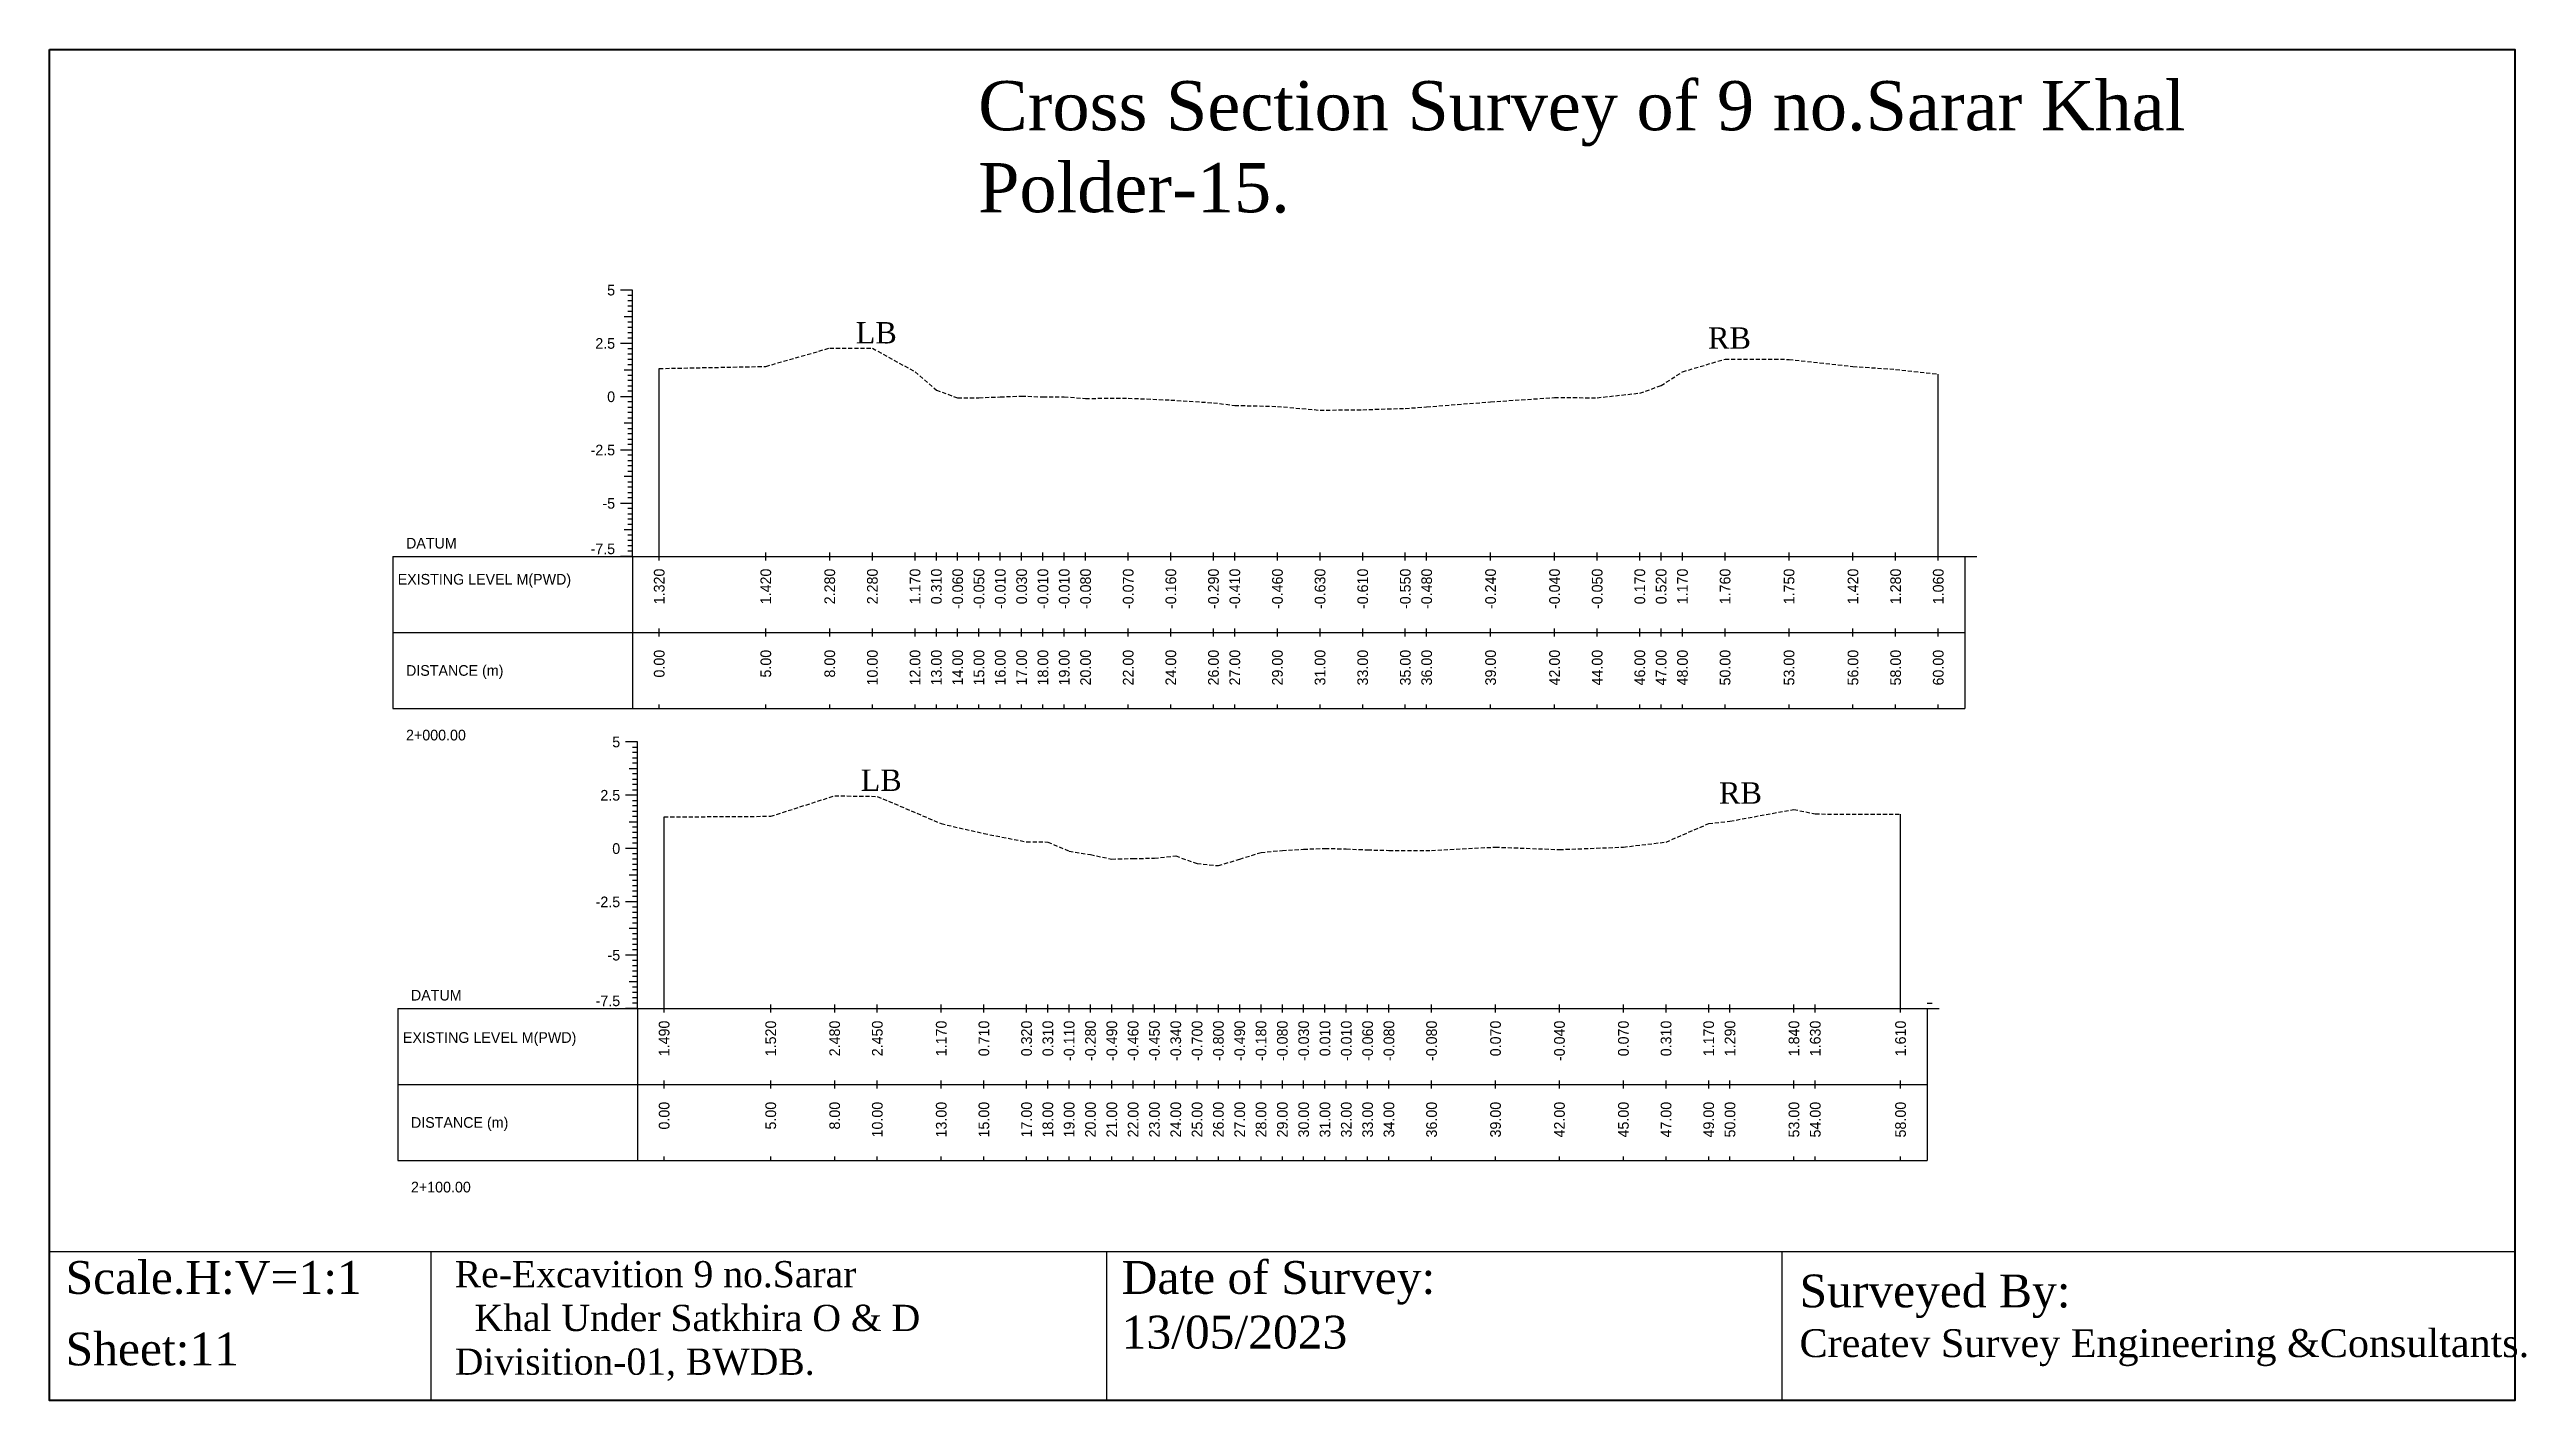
# Model space of a CAD drawing. Header units: inches. Extents: x 2527 to 3799, y -2520 to -1051.
# Drawn here: x 2527.3 to 2678.4, y -2368 to -2285.6 of the extents above; entities that cross this region are included whole.
import ezdxf
from ezdxf.enums import TextEntityAlignment as Align

# ---------------------------------------------------------------- set-up
doc = ezdxf.new("R2010")
doc.units = ezdxf.units.IN
doc.header["$MEASUREMENT"] = 0
doc.linetypes.add('HIDDEN', pattern=[0.375, 0.25, -0.125])
doc.layers.add('CS_Drawing', color=7, linetype='Continuous')
doc.layers.add('GL', color=3, linetype='HIDDEN')
doc.styles.add('romans', font='romans.shx')

msp = doc.modelspace()

# ---------------------------------------------------------------- texts
at = {"attachment_point": 1, "style": 'romans'}
for s, insert, char_height, width in [('{\\fTimes New Roman|b0|i0|c0|p18;Cross Section Survey of 9 no.Sarar Khal Polder-15.}', (2583.97, -2287.51), 3, 75.7359), ('{\\fTimes New Roman|b0|i0|c0|p18;LB}', (2576.5, -2302.21), 1.3, 114.1038), ('{\\fTimes New Roman|b0|i0|c0|p18;RB}', (2628.48, -2302.53), 1.3, 114.1038), ('{\\fTimes New Roman|b0|i0|c0|p18;LB}', (2576.8, -2329.49), 1.3, 114.1038), ('{\\fTimes New Roman|b0|i0|c0|p18;RB}', (2629.15, -2330.27), 1.3, 114.1038), ('{\\fTimes New Roman|b0|i0|c0|p18;Scale.H:V=1:1}', (2528.32, -2359.46), 2, 22.2708), ('{\\fTimes New Roman|b0|i0|c0|p18;Date of Survey: 13/05/2023}', (2592.72, -2359.46), 2, 22.2708), ('{\\fTimes New Roman|b0|i0|c0|p18;Re-Excavition 9 no.Sarar\\P  Khal Under Satkhira O & D    Divisition-01, BWDB.}', (2552.05, -2359.46), 1.6, 38.8405), ('{\\fTimes New Roman|b0|i0|c0|p18;Surveyed By:                                     \\H0.85x;Createv Survey Engineering &Consultants.}', (2634.06, -2360.28), 2, 45.2193), ('{\\fTimes New Roman|b0|i0|c0|p18;Sheet:11}', (2528.32, -2363.82), 2, 38.8405)]:
    msp.add_mtext(s, dxfattribs=dict(at, insert=insert, char_height=char_height, width=width))
at = {"layer": 'CS_Drawing'}
for s, p in [('5', (2561.83, -2300.26)), ('2.5', (2561.83, -2303.51)), ('0', (2561.83, -2306.76)), ('-2.5', (2561.83, -2310.01)), ('-5', (2561.83, -2313.26)), ('5', (2562.14, -2327.81)), ('2.5', (2562.14, -2331.06)), ('0', (2562.14, -2334.31)), ('-2.5', (2562.14, -2337.56)), ('-5', (2562.14, -2340.81))]:
    msp.add_text(s, height=0.65, dxfattribs=at).set_placement(p, align=Align.MIDDLE_RIGHT)
for s, p in [('DATUM', (2549.08, -2315.69)), ('EXISTING LEVEL M(PWD)', (2548.57, -2317.89)), ('DISTANCE (m)', (2549.08, -2323.45)), ('2+000.00', (2549.08, -2327.39)), ('DATUM', (2549.38, -2343.25)), ('EXISTING LEVEL M(PWD)', (2548.89, -2345.83)), ('DISTANCE (m)', (2549.38, -2351.01)), ('2+100.00', (2549.38, -2354.95))]:
    msp.add_text(s, height=0.65, dxfattribs=at).set_placement(p, align=Align.MIDDLE_LEFT)
for p in [(2561.83, -2316.36), (2562.14, -2343.92)]:
    msp.add_text('-7.5', height=0.65, dxfattribs=at).set_placement(p, align=Align.RIGHT)
for s, p in [('1.320', (2564.52, -2317.24)), ('1.420', (2571.02, -2317.24)), ('2.280', (2574.92, -2317.24)), ('2.280', (2577.52, -2317.24)), ('1.170', (2580.12, -2317.24)), ('0.310', (2581.42, -2317.24)), ('-0.060', (2582.72, -2317.24)), ('-0.050', (2584.02, -2317.24)), ('-0.010', (2585.32, -2317.24)), ('0.030', (2586.62, -2317.24)), ('-0.010', (2587.92, -2317.24)), ('-0.010', (2589.22, -2317.24)), ('-0.080', (2590.52, -2317.24)), ('-0.070', (2593.12, -2317.24)), ('-0.160', (2595.72, -2317.24)), ('-0.290', (2598.32, -2317.24)), ('-0.410', (2599.62, -2317.24)), ('-0.460', (2602.22, -2317.24)), ('-0.630', (2604.82, -2317.24)), ('-0.610', (2607.42, -2317.24)), ('-0.550', (2610.02, -2317.24)), ('-0.480', (2611.32, -2317.24)), ('-0.240', (2615.22, -2317.24)), ('-0.040', (2619.12, -2317.24)), ('-0.050', (2621.72, -2317.24)), ('0.170', (2624.32, -2317.24)), ('0.520', (2625.62, -2317.24)), ('1.170', (2626.92, -2317.24)), ('1.760', (2629.52, -2317.24)), ('1.750', (2633.42, -2317.24)), ('1.420', (2637.32, -2317.24)), ('1.280', (2639.92, -2317.24)), ('1.060', (2642.52, -2317.24)), ('0.00', (2564.52, -2322.19)), ('5.00', (2571.02, -2322.19)), ('8.00', (2574.92, -2322.19)), ('10.00', (2577.52, -2322.19)), ('12.00', (2580.12, -2322.19)), ('13.00', (2581.42, -2322.19)), ('14.00', (2582.72, -2322.19)), ('15.00', (2584.02, -2322.19)), ('16.00', (2585.32, -2322.19)), ('17.00', (2586.62, -2322.19)), ('18.00', (2587.92, -2322.19)), ('19.00', (2589.22, -2322.19)), ('20.00', (2590.52, -2322.19)), ('22.00', (2593.12, -2322.19)), ('24.00', (2595.72, -2322.19)), ('26.00', (2598.32, -2322.19)), ('27.00', (2599.62, -2322.19)), ('29.00', (2602.22, -2322.19)), ('31.00', (2604.82, -2322.19)), ('33.00', (2607.42, -2322.19)), ('35.00', (2610.02, -2322.19)), ('36.00', (2611.32, -2322.19)), ('39.00', (2615.22, -2322.19)), ('42.00', (2619.12, -2322.19)), ('44.00', (2621.72, -2322.19)), ('46.00', (2624.32, -2322.19)), ('47.00', (2625.62, -2322.19)), ('48.00', (2626.92, -2322.19)), ('50.00', (2629.52, -2322.19)), ('53.00', (2633.42, -2322.19)), ('56.00', (2637.32, -2322.19)), ('58.00', (2639.92, -2322.19)), ('60.00', (2642.52, -2322.19)), ('1.490', (2564.82, -2344.8)), ('1.520', (2571.32, -2344.8)), ('2.480', (2575.22, -2344.8)), ('2.450', (2577.82, -2344.8)), ('1.170', (2581.72, -2344.8)), ('0.710', (2584.32, -2344.8)), ('0.320', (2586.92, -2344.8)), ('0.310', (2588.22, -2344.8)), ('-0.110', (2589.52, -2344.8)), ('-0.280', (2590.82, -2344.8)), ('-0.490', (2592.12, -2344.8)), ('-0.460', (2593.42, -2344.8)), ('-0.450', (2594.72, -2344.8)), ('-0.340', (2596.02, -2344.8)), ('-0.700', (2597.32, -2344.8)), ('-0.800', (2598.62, -2344.8)), ('-0.490', (2599.92, -2344.8)), ('-0.180', (2601.22, -2344.8)), ('-0.080', (2602.52, -2344.8)), ('-0.030', (2603.82, -2344.8)), ('0.010', (2605.12, -2344.8)), ('-0.010', (2606.42, -2344.8)), ('-0.060', (2607.72, -2344.8)), ('-0.080', (2609.02, -2344.8)), ('-0.080', (2611.62, -2344.8)), ('0.070', (2615.52, -2344.8)), ('-0.040', (2619.42, -2344.8)), ('0.070', (2623.32, -2344.8)), ('0.310', (2625.92, -2344.8)), ('1.170', (2628.52, -2344.8)), ('1.290', (2629.82, -2344.8)), ('1.840', (2633.72, -2344.8)), ('1.630', (2635.02, -2344.8)), ('1.610', (2640.22, -2344.8)), ('0.00', (2564.82, -2349.75)), ('5.00', (2571.32, -2349.75)), ('8.00', (2575.22, -2349.75)), ('10.00', (2577.82, -2349.75)), ('13.00', (2581.72, -2349.75)), ('15.00', (2584.32, -2349.75)), ('17.00', (2586.92, -2349.75)), ('18.00', (2588.22, -2349.75)), ('19.00', (2589.52, -2349.75)), ('20.00', (2590.82, -2349.75)), ('21.00', (2592.12, -2349.75)), ('22.00', (2593.42, -2349.75)), ('23.00', (2594.72, -2349.75)), ('24.00', (2596.02, -2349.75)), ('25.00', (2597.32, -2349.75)), ('26.00', (2598.62, -2349.75)), ('27.00', (2599.92, -2349.75)), ('28.00', (2601.22, -2349.75)), ('29.00', (2602.52, -2349.75)), ('30.00', (2603.82, -2349.75)), ('31.00', (2605.12, -2349.75)), ('32.00', (2606.42, -2349.75)), ('33.00', (2607.72, -2349.75)), ('34.00', (2609.02, -2349.75)), ('36.00', (2611.62, -2349.75)), ('39.00', (2615.52, -2349.75)), ('42.00', (2619.42, -2349.75)), ('45.00', (2623.32, -2349.75)), ('47.00', (2625.92, -2349.75)), ('49.00', (2628.52, -2349.75)), ('50.00', (2629.82, -2349.75)), ('53.00', (2633.72, -2349.75)), ('54.00', (2635.02, -2349.75)), ('58.00', (2640.22, -2349.75))]:
    msp.add_text(s, height=0.65, rotation=90, dxfattribs=at).set_placement(p, align=Align.MIDDLE_RIGHT)

# ---------------------------------------------------------------- linework, layer by layer
at = {"color": 4, "lineweight": 40}
msp.add_lwpolyline([(2527.34, -2285.59), (2677.68, -2285.59), (2677.68, -2367.96), (2527.34, -2367.96)], close=True, dxfattribs=at)
for points in [[(2677.68, -2285.59), (2677.68, -2367.96)], [(2527.34, -2358.88), (2677.68, -2358.88)], [(2527.34, -2358.88), (2527.34, -2367.96)], [(2550.59, -2358.88), (2550.59, -2367.96)], [(2591.79, -2358.88), (2591.79, -2367.96)], [(2632.99, -2358.88), (2632.99, -2367.96)]]:
    msp.add_lwpolyline(points)
at = {"layer": 'CS_Drawing'}
for p, q in [((2562.89, -2300.26), (2562.16, -2300.26)), ((2562.89, -2300.26), (2562.38, -2300.26)), ((2562.89, -2300.26), (2562.6, -2300.26)), ((2562.89, -2316.51), (2562.89, -2300.26)), ((2562.89, -2301.88), (2562.38, -2301.88)), ((2562.89, -2300.58), (2562.6, -2300.58)), ((2562.89, -2300.91), (2562.6, -2300.91)), ((2562.89, -2301.23), (2562.6, -2301.23)), ((2562.89, -2301.56), (2562.6, -2301.56)), ((2562.89, -2301.88), (2562.6, -2301.88)), ((2562.89, -2303.51), (2562.16, -2303.51)), ((2562.89, -2303.51), (2562.38, -2303.51)), ((2562.89, -2302.21), (2562.6, -2302.21)), ((2562.89, -2302.53), (2562.6, -2302.53)), ((2562.89, -2302.86), (2562.6, -2302.86)), ((2562.89, -2303.18), (2562.6, -2303.18)), ((2562.89, -2303.51), (2562.6, -2303.51)), ((2562.89, -2303.83), (2562.6, -2303.83)), ((2562.89, -2304.16), (2562.6, -2304.16)), ((2562.89, -2304.48), (2562.6, -2304.48)), ((2562.89, -2304.81), (2562.6, -2304.81)), ((2562.89, -2305.13), (2562.38, -2305.13)), ((2562.89, -2305.13), (2562.6, -2305.13)), ((2562.89, -2305.46), (2562.6, -2305.46)), ((2562.89, -2305.78), (2562.6, -2305.78)), ((2562.89, -2306.11), (2562.6, -2306.11)), ((2562.89, -2306.43), (2562.6, -2306.43)), ((2564.52, -2316.51), (2564.52, -2305.04)), ((2642.52, -2316.51), (2642.52, -2305.38)), ((2562.89, -2306.76), (2562.16, -2306.76)), ((2562.89, -2306.76), (2562.38, -2306.76)), ((2562.89, -2306.76), (2562.6, -2306.76)), ((2562.89, -2307.08), (2562.6, -2307.08)), ((2562.89, -2307.41), (2562.6, -2307.41)), ((2562.89, -2307.73), (2562.6, -2307.73)), ((2562.89, -2308.06), (2562.6, -2308.06)), ((2562.89, -2308.38), (2562.38, -2308.38)), ((2562.89, -2308.38), (2562.6, -2308.38)), ((2562.89, -2308.71), (2562.6, -2308.71)), ((2562.89, -2309.03), (2562.6, -2309.03)), ((2562.89, -2309.36), (2562.6, -2309.36)), ((2562.89, -2310.01), (2562.16, -2310.01)), ((2562.89, -2310.01), (2562.38, -2310.01)), ((2562.89, -2309.68), (2562.6, -2309.68)), ((2562.89, -2310.01), (2562.6, -2310.01)), ((2562.89, -2310.33), (2562.6, -2310.33)), ((2562.89, -2310.66), (2562.6, -2310.66)), ((2562.89, -2310.98), (2562.6, -2310.98)), ((2562.89, -2311.63), (2562.38, -2311.63)), ((2562.89, -2311.31), (2562.6, -2311.31)), ((2562.89, -2311.63), (2562.6, -2311.63)), ((2562.89, -2311.96), (2562.6, -2311.96)), ((2562.89, -2312.28), (2562.6, -2312.28)), ((2562.89, -2313.26), (2562.16, -2313.26)), ((2562.89, -2313.26), (2562.38, -2313.26)), ((2562.89, -2312.61), (2562.6, -2312.61)), ((2562.89, -2312.93), (2562.6, -2312.93)), ((2562.89, -2313.26), (2562.6, -2313.26)), ((2562.89, -2313.58), (2562.6, -2313.58)), ((2562.89, -2313.91), (2562.6, -2313.91)), ((2562.89, -2314.88), (2562.38, -2314.88)), ((2562.89, -2314.23), (2562.6, -2314.23)), ((2562.89, -2314.56), (2562.6, -2314.56)), ((2562.89, -2314.88), (2562.6, -2314.88)), ((2562.89, -2315.21), (2562.6, -2315.21)), ((2562.89, -2315.53), (2562.6, -2315.53)), ((2548.27, -2316.51), (2562.89, -2316.51)), ((2548.27, -2316.51), (2548.27, -2325.77)), ((2562.89, -2316.51), (2562.16, -2316.51)), ((2562.89, -2316.51), (2562.38, -2316.51)), ((2562.89, -2315.86), (2562.6, -2315.86)), ((2562.89, -2316.18), (2562.6, -2316.18)), ((2562.89, -2316.51), (2562.6, -2316.51)), ((2562.89, -2316.51), (2644.14, -2316.51)), ((2562.89, -2316.51), (2562.89, -2325.77)), ((2564.52, -2316.75), (2564.52, -2316.26)), ((2571.02, -2316.75), (2571.02, -2316.26)), ((2574.92, -2316.75), (2574.92, -2316.26)), ((2577.52, -2316.75), (2577.52, -2316.26)), ((2580.12, -2316.75), (2580.12, -2316.26)), ((2581.42, -2316.75), (2581.42, -2316.26)), ((2582.72, -2316.75), (2582.72, -2316.26)), ((2584.02, -2316.75), (2584.02, -2316.26)), ((2585.32, -2316.75), (2585.32, -2316.26)), ((2586.62, -2316.75), (2586.62, -2316.26)), ((2587.92, -2316.75), (2587.92, -2316.26)), ((2589.22, -2316.75), (2589.22, -2316.26)), ((2590.52, -2316.75), (2590.52, -2316.26)), ((2593.12, -2316.75), (2593.12, -2316.26)), ((2595.72, -2316.75), (2595.72, -2316.26)), ((2598.32, -2316.75), (2598.32, -2316.26)), ((2599.62, -2316.75), (2599.62, -2316.26)), ((2602.22, -2316.75), (2602.22, -2316.26)), ((2604.82, -2316.75), (2604.82, -2316.26)), ((2607.42, -2316.75), (2607.42, -2316.26)), ((2610.02, -2316.75), (2610.02, -2316.26)), ((2611.32, -2316.75), (2611.32, -2316.26)), ((2615.22, -2316.75), (2615.22, -2316.26)), ((2619.12, -2316.75), (2619.12, -2316.26)), ((2621.72, -2316.75), (2621.72, -2316.26)), ((2624.32, -2316.75), (2624.32, -2316.26)), ((2625.62, -2316.75), (2625.62, -2316.26)), ((2626.92, -2316.75), (2626.92, -2316.26)), ((2629.52, -2316.75), (2629.52, -2316.26)), ((2633.42, -2316.75), (2633.42, -2316.26)), ((2637.32, -2316.75), (2637.32, -2316.26)), ((2639.92, -2316.75), (2639.92, -2316.26)), ((2642.52, -2316.75), (2642.52, -2316.26)), ((2644.14, -2316.51), (2644.87, -2316.51)), ((2644.14, -2316.51), (2644.65, -2316.51)), ((2644.14, -2316.51), (2644.43, -2316.51)), ((2644.14, -2316.51), (2644.14, -2325.77)), ((2548.27, -2321.14), (2562.89, -2321.14)), ((2562.89, -2321.14), (2644.14, -2321.14)), ((2562.89, -2321.14), (2644.14, -2321.14)), ((2564.52, -2321.38), (2564.52, -2320.89)), ((2571.02, -2321.38), (2571.02, -2320.89)), ((2574.92, -2321.38), (2574.92, -2320.89)), ((2577.52, -2321.38), (2577.52, -2320.89)), ((2580.12, -2321.38), (2580.12, -2320.89)), ((2581.42, -2321.38), (2581.42, -2320.89)), ((2582.72, -2321.38), (2582.72, -2320.89)), ((2584.02, -2321.38), (2584.02, -2320.89)), ((2585.32, -2321.38), (2585.32, -2320.89)), ((2586.62, -2321.38), (2586.62, -2320.89)), ((2587.92, -2321.38), (2587.92, -2320.89)), ((2589.22, -2321.38), (2589.22, -2320.89)), ((2590.52, -2321.38), (2590.52, -2320.89)), ((2593.12, -2321.38), (2593.12, -2320.89)), ((2595.72, -2321.38), (2595.72, -2320.89)), ((2598.32, -2321.38), (2598.32, -2320.89)), ((2599.62, -2321.38), (2599.62, -2320.89)), ((2602.22, -2321.38), (2602.22, -2320.89)), ((2604.82, -2321.38), (2604.82, -2320.89)), ((2607.42, -2321.38), (2607.42, -2320.89)), ((2610.02, -2321.38), (2610.02, -2320.89)), ((2611.32, -2321.38), (2611.32, -2320.89)), ((2615.22, -2321.38), (2615.22, -2320.89)), ((2619.12, -2321.38), (2619.12, -2320.89)), ((2621.72, -2321.38), (2621.72, -2320.89)), ((2624.32, -2321.38), (2624.32, -2320.89)), ((2625.62, -2321.38), (2625.62, -2320.89)), ((2626.92, -2321.38), (2626.92, -2320.89)), ((2629.52, -2321.38), (2629.52, -2320.89)), ((2633.42, -2321.38), (2633.42, -2320.89)), ((2637.32, -2321.38), (2637.32, -2320.89)), ((2639.92, -2321.38), (2639.92, -2320.89)), ((2642.52, -2321.38), (2642.52, -2320.89)), ((2548.27, -2325.77), (2562.89, -2325.77)), ((2562.89, -2325.77), (2644.14, -2325.77)), ((2564.52, -2325.77), (2564.52, -2325.53)), ((2571.02, -2325.77), (2571.02, -2325.53)), ((2574.92, -2325.77), (2574.92, -2325.53)), ((2577.52, -2325.77), (2577.52, -2325.53)), ((2580.12, -2325.77), (2580.12, -2325.53)), ((2581.42, -2325.77), (2581.42, -2325.53)), ((2582.72, -2325.77), (2582.72, -2325.53)), ((2584.02, -2325.77), (2584.02, -2325.53)), ((2585.32, -2325.77), (2585.32, -2325.53)), ((2586.62, -2325.77), (2586.62, -2325.53)), ((2587.92, -2325.77), (2587.92, -2325.53)), ((2589.22, -2325.77), (2589.22, -2325.53)), ((2590.52, -2325.77), (2590.52, -2325.53)), ((2593.12, -2325.77), (2593.12, -2325.53)), ((2595.72, -2325.77), (2595.72, -2325.53)), ((2598.32, -2325.77), (2598.32, -2325.53)), ((2599.62, -2325.77), (2599.62, -2325.53)), ((2602.22, -2325.77), (2602.22, -2325.53)), ((2604.82, -2325.77), (2604.82, -2325.53)), ((2607.42, -2325.77), (2607.42, -2325.53)), ((2610.02, -2325.77), (2610.02, -2325.53)), ((2611.32, -2325.77), (2611.32, -2325.53)), ((2615.22, -2325.77), (2615.22, -2325.53)), ((2619.12, -2325.77), (2619.12, -2325.53)), ((2621.72, -2325.77), (2621.72, -2325.53)), ((2624.32, -2325.77), (2624.32, -2325.53)), ((2625.62, -2325.77), (2625.62, -2325.53)), ((2626.92, -2325.77), (2626.92, -2325.53)), ((2629.52, -2325.77), (2629.52, -2325.53)), ((2633.42, -2325.77), (2633.42, -2325.53)), ((2637.32, -2325.77), (2637.32, -2325.53)), ((2639.92, -2325.77), (2639.92, -2325.53)), ((2642.52, -2325.77), (2642.52, -2325.53)), ((2563.2, -2327.81), (2562.47, -2327.81)), ((2563.2, -2327.81), (2562.68, -2327.81)), ((2563.2, -2327.81), (2562.9, -2327.81)), ((2563.2, -2328.14), (2562.9, -2328.14)), ((2563.2, -2328.46), (2562.9, -2328.46)), ((2563.2, -2328.79), (2562.9, -2328.79)), ((2563.2, -2329.11), (2562.9, -2329.11)), ((2563.2, -2344.06), (2563.2, -2327.81)), ((2563.2, -2329.44), (2562.68, -2329.44)), ((2563.2, -2329.44), (2562.9, -2329.44)), ((2563.2, -2329.76), (2562.9, -2329.76)), ((2563.2, -2330.09), (2562.9, -2330.09)), ((2563.2, -2330.41), (2562.9, -2330.41)), ((2563.2, -2331.06), (2562.47, -2331.06)), ((2563.2, -2331.06), (2562.68, -2331.06)), ((2563.2, -2330.74), (2562.9, -2330.74)), ((2563.2, -2331.06), (2562.9, -2331.06)), ((2563.2, -2331.39), (2562.9, -2331.39)), ((2563.2, -2331.71), (2562.9, -2331.71)), ((2563.2, -2332.04), (2562.9, -2332.04)), ((2640.22, -2344.06), (2640.22, -2332.22)), ((2563.2, -2332.69), (2562.68, -2332.69)), ((2563.2, -2332.36), (2562.9, -2332.36)), ((2563.2, -2332.69), (2562.9, -2332.69)), ((2563.2, -2333.01), (2562.9, -2333.01)), ((2563.2, -2333.34), (2562.9, -2333.34)), ((2563.2, -2333.66), (2562.9, -2333.66)), ((2564.82, -2344.06), (2564.82, -2332.38)), ((2563.2, -2334.31), (2562.47, -2334.31)), ((2563.2, -2334.31), (2562.68, -2334.31)), ((2563.2, -2333.99), (2562.9, -2333.99)), ((2563.2, -2334.31), (2562.9, -2334.31)), ((2563.2, -2334.64), (2562.9, -2334.64)), ((2563.2, -2334.96), (2562.9, -2334.96)), ((2563.2, -2335.94), (2562.68, -2335.94)), ((2563.2, -2335.29), (2562.9, -2335.29)), ((2563.2, -2335.61), (2562.9, -2335.61)), ((2563.2, -2335.94), (2562.9, -2335.94)), ((2563.2, -2336.26), (2562.9, -2336.26)), ((2563.2, -2336.59), (2562.9, -2336.59)), ((2563.2, -2337.56), (2562.47, -2337.56)), ((2563.2, -2337.56), (2562.68, -2337.56)), ((2563.2, -2336.91), (2562.9, -2336.91)), ((2563.2, -2337.24), (2562.9, -2337.24)), ((2563.2, -2337.56), (2562.9, -2337.56)), ((2563.2, -2337.89), (2562.9, -2337.89)), ((2563.2, -2338.21), (2562.9, -2338.21)), ((2563.2, -2339.19), (2562.68, -2339.19)), ((2563.2, -2338.54), (2562.9, -2338.54)), ((2563.2, -2338.86), (2562.9, -2338.86)), ((2563.2, -2339.19), (2562.9, -2339.19)), ((2563.2, -2339.51), (2562.9, -2339.51)), ((2563.2, -2340.81), (2562.47, -2340.81)), ((2563.2, -2340.81), (2562.68, -2340.81)), ((2563.2, -2339.84), (2562.9, -2339.84)), ((2563.2, -2340.16), (2562.9, -2340.16)), ((2563.2, -2340.49), (2562.9, -2340.49)), ((2563.2, -2340.81), (2562.9, -2340.81)), ((2563.2, -2341.14), (2562.9, -2341.14)), ((2563.2, -2342.44), (2562.68, -2342.44)), ((2563.2, -2341.46), (2562.9, -2341.46)), ((2563.2, -2341.79), (2562.9, -2341.79)), ((2563.2, -2342.11), (2562.9, -2342.11)), ((2563.2, -2342.44), (2562.9, -2342.44)), ((2563.2, -2342.76), (2562.9, -2342.76)), ((2548.57, -2344.06), (2563.2, -2344.06)), ((2548.57, -2344.06), (2548.57, -2353.33)), ((2563.2, -2344.06), (2562.47, -2344.06)), ((2563.2, -2344.06), (2562.68, -2344.06)), ((2563.2, -2343.09), (2562.9, -2343.09)), ((2563.2, -2343.41), (2562.9, -2343.41)), ((2563.2, -2343.74), (2562.9, -2343.74)), ((2563.2, -2344.06), (2562.9, -2344.06)), ((2563.2, -2344.06), (2641.85, -2344.06)), ((2563.2, -2344.06), (2563.2, -2353.33)), ((2564.82, -2344.31), (2564.82, -2343.82)), ((2571.32, -2344.31), (2571.32, -2343.82)), ((2575.22, -2344.31), (2575.22, -2343.82)), ((2577.82, -2344.31), (2577.82, -2343.82)), ((2581.72, -2344.31), (2581.72, -2343.82)), ((2584.32, -2344.31), (2584.32, -2343.82)), ((2586.92, -2344.31), (2586.92, -2343.82)), ((2588.22, -2344.31), (2588.22, -2343.82)), ((2589.52, -2344.31), (2589.52, -2343.82)), ((2590.82, -2344.31), (2590.82, -2343.82)), ((2592.12, -2344.31), (2592.12, -2343.82)), ((2593.42, -2344.31), (2593.42, -2343.82)), ((2594.72, -2344.31), (2594.72, -2343.82)), ((2596.02, -2344.31), (2596.02, -2343.82)), ((2597.32, -2344.31), (2597.32, -2343.82)), ((2598.62, -2344.31), (2598.62, -2343.82)), ((2599.92, -2344.31), (2599.92, -2343.82)), ((2601.22, -2344.31), (2601.22, -2343.82)), ((2602.52, -2344.31), (2602.52, -2343.82)), ((2603.82, -2344.31), (2603.82, -2343.82)), ((2605.12, -2344.31), (2605.12, -2343.82)), ((2606.42, -2344.31), (2606.42, -2343.82)), ((2607.72, -2344.31), (2607.72, -2343.82)), ((2609.02, -2344.31), (2609.02, -2343.82)), ((2611.62, -2344.31), (2611.62, -2343.82)), ((2615.52, -2344.31), (2615.52, -2343.82)), ((2619.42, -2344.31), (2619.42, -2343.82)), ((2623.32, -2344.31), (2623.32, -2343.82)), ((2625.92, -2344.31), (2625.92, -2343.82)), ((2628.52, -2344.31), (2628.52, -2343.82)), ((2629.82, -2344.31), (2629.82, -2343.82)), ((2633.72, -2344.31), (2633.72, -2343.82)), ((2635.02, -2344.31), (2635.02, -2343.82)), ((2640.22, -2344.31), (2640.22, -2343.82)), ((2641.85, -2343.74), (2642.14, -2343.74)), ((2641.85, -2344.06), (2642.58, -2344.06)), ((2641.85, -2344.06), (2642.36, -2344.06)), ((2641.85, -2344.06), (2642.14, -2344.06)), ((2641.85, -2344.06), (2641.85, -2353.33)), ((2548.57, -2348.7), (2563.2, -2348.7)), ((2563.2, -2348.7), (2641.85, -2348.7)), ((2563.2, -2348.7), (2641.85, -2348.7)), ((2564.82, -2348.94), (2564.82, -2348.45)), ((2571.32, -2348.94), (2571.32, -2348.45)), ((2575.22, -2348.94), (2575.22, -2348.45)), ((2577.82, -2348.94), (2577.82, -2348.45)), ((2581.72, -2348.94), (2581.72, -2348.45)), ((2584.32, -2348.94), (2584.32, -2348.45)), ((2586.92, -2348.94), (2586.92, -2348.45)), ((2588.22, -2348.94), (2588.22, -2348.45)), ((2589.52, -2348.94), (2589.52, -2348.45)), ((2590.82, -2348.94), (2590.82, -2348.45)), ((2592.12, -2348.94), (2592.12, -2348.45)), ((2593.42, -2348.94), (2593.42, -2348.45)), ((2594.72, -2348.94), (2594.72, -2348.45)), ((2596.02, -2348.94), (2596.02, -2348.45)), ((2597.32, -2348.94), (2597.32, -2348.45)), ((2598.62, -2348.94), (2598.62, -2348.45)), ((2599.92, -2348.94), (2599.92, -2348.45)), ((2601.22, -2348.94), (2601.22, -2348.45)), ((2602.52, -2348.94), (2602.52, -2348.45)), ((2603.82, -2348.94), (2603.82, -2348.45)), ((2605.12, -2348.94), (2605.12, -2348.45)), ((2606.42, -2348.94), (2606.42, -2348.45)), ((2607.72, -2348.94), (2607.72, -2348.45)), ((2609.02, -2348.94), (2609.02, -2348.45)), ((2611.62, -2348.94), (2611.62, -2348.45)), ((2615.52, -2348.94), (2615.52, -2348.45)), ((2619.42, -2348.94), (2619.42, -2348.45)), ((2623.32, -2348.94), (2623.32, -2348.45)), ((2625.92, -2348.94), (2625.92, -2348.45)), ((2628.52, -2348.94), (2628.52, -2348.45)), ((2629.82, -2348.94), (2629.82, -2348.45)), ((2633.72, -2348.94), (2633.72, -2348.45)), ((2635.02, -2348.94), (2635.02, -2348.45)), ((2640.22, -2348.94), (2640.22, -2348.45)), ((2548.57, -2353.33), (2563.2, -2353.33)), ((2563.2, -2353.33), (2641.85, -2353.33)), ((2564.82, -2353.33), (2564.82, -2353.08)), ((2571.32, -2353.33), (2571.32, -2353.08)), ((2575.22, -2353.33), (2575.22, -2353.08)), ((2577.82, -2353.33), (2577.82, -2353.08)), ((2581.72, -2353.33), (2581.72, -2353.08)), ((2584.32, -2353.33), (2584.32, -2353.08)), ((2586.92, -2353.33), (2586.92, -2353.08)), ((2588.22, -2353.33), (2588.22, -2353.08)), ((2589.52, -2353.33), (2589.52, -2353.08)), ((2590.82, -2353.33), (2590.82, -2353.08)), ((2592.12, -2353.33), (2592.12, -2353.08)), ((2593.42, -2353.33), (2593.42, -2353.08)), ((2594.72, -2353.33), (2594.72, -2353.08)), ((2596.02, -2353.33), (2596.02, -2353.08)), ((2597.32, -2353.33), (2597.32, -2353.08)), ((2598.62, -2353.33), (2598.62, -2353.08)), ((2599.92, -2353.33), (2599.92, -2353.08)), ((2601.22, -2353.33), (2601.22, -2353.08)), ((2602.52, -2353.33), (2602.52, -2353.08)), ((2603.82, -2353.33), (2603.82, -2353.08)), ((2605.12, -2353.33), (2605.12, -2353.08)), ((2606.42, -2353.33), (2606.42, -2353.08)), ((2607.72, -2353.33), (2607.72, -2353.08)), ((2609.02, -2353.33), (2609.02, -2353.08)), ((2611.62, -2353.33), (2611.62, -2353.08)), ((2615.52, -2353.33), (2615.52, -2353.08)), ((2619.42, -2353.33), (2619.42, -2353.08)), ((2623.32, -2353.33), (2623.32, -2353.08)), ((2625.92, -2353.33), (2625.92, -2353.08)), ((2628.52, -2353.33), (2628.52, -2353.08)), ((2629.82, -2353.33), (2629.82, -2353.08)), ((2633.72, -2353.33), (2633.72, -2353.08)), ((2635.02, -2353.33), (2635.02, -2353.08)), ((2640.22, -2353.33), (2640.22, -2353.08))]:
    msp.add_line(p, q, dxfattribs=at)
at = {"layer": 'GL'}
for points in [[(2564.52, -2305.04), (2571.02, -2304.91), (2574.92, -2303.79), (2577.52, -2303.79), (2580.12, -2305.24), (2581.42, -2306.35), (2582.72, -2306.83), (2584.02, -2306.82), (2585.32, -2306.77), (2586.62, -2306.72), (2587.92, -2306.77), (2589.22, -2306.77), (2590.52, -2306.86), (2593.12, -2306.85), (2595.72, -2306.96), (2598.32, -2307.13), (2599.62, -2307.29), (2602.22, -2307.35), (2604.82, -2307.58), (2607.42, -2307.55), (2610.02, -2307.47), (2611.32, -2307.38), (2615.22, -2307.07), (2619.12, -2306.81), (2621.72, -2306.82), (2624.32, -2306.54), (2625.62, -2306.08), (2626.92, -2305.24), (2629.52, -2304.47), (2633.42, -2304.48), (2637.32, -2304.91), (2639.92, -2305.09), (2642.52, -2305.38)], [(2564.82, -2332.38), (2571.32, -2332.34), (2575.22, -2331.09), (2577.82, -2331.13), (2581.72, -2332.79), (2584.32, -2333.39), (2586.92, -2333.9), (2588.22, -2333.91), (2589.52, -2334.46), (2590.82, -2334.68), (2592.12, -2334.95), (2593.42, -2334.91), (2594.72, -2334.9), (2596.02, -2334.76), (2597.32, -2335.22), (2598.62, -2335.35), (2599.92, -2334.95), (2601.22, -2334.55), (2602.52, -2334.42), (2603.82, -2334.35), (2605.12, -2334.3), (2606.42, -2334.33), (2607.72, -2334.39), (2609.02, -2334.42), (2611.62, -2334.42), (2615.52, -2334.22), (2619.42, -2334.37), (2623.32, -2334.22), (2625.92, -2333.91), (2628.52, -2332.79), (2629.82, -2332.64), (2633.72, -2331.92), (2635.02, -2332.2), (2640.22, -2332.22)]]:
    msp.add_lwpolyline(points, dxfattribs=at)

msp.set_redraw_order([(e.dxf.handle, doc.entitydb.next_handle()) for e in msp.query("TEXT MTEXT ATTDEF DIMENSION ARC_DIMENSION")])  # texts and dimensions are drawn at this point

doc.saveas('drawing.dxf')
